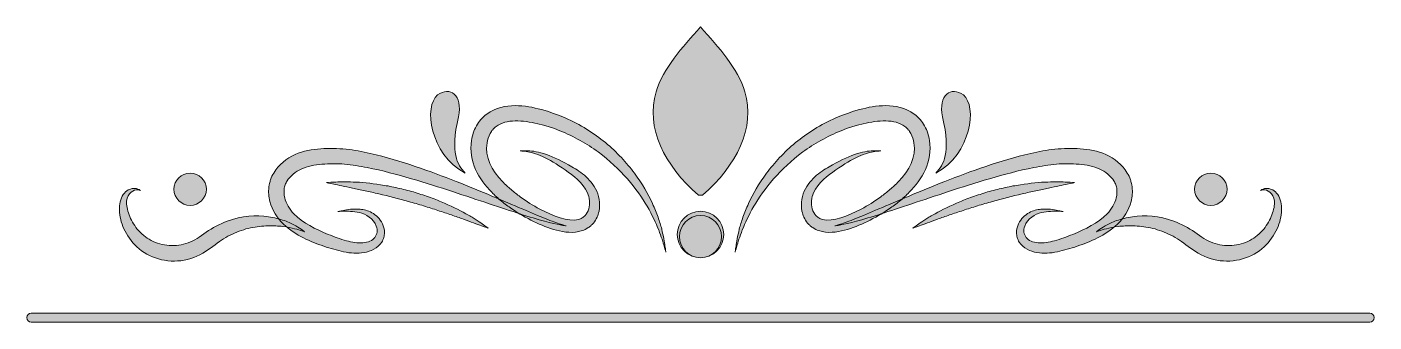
# Model space of a CAD drawing. Header units: inches. Extents: x 159 to 1797, y -842 to -483.
import ezdxf

# ---------------------------------------------------------------- set-up
doc = ezdxf.new("R2010")
doc.units = ezdxf.units.IN
doc.header["$MEASUREMENT"] = 0
doc.layers.add('Layer 1', color=7, linetype='Continuous')

# ---------------------------------------------------------------- blocks, each defined once
blk = doc.blocks.new('block 3')
at = {"layer": 'Layer 1', "true_color": 0x603916}
h = blk.add_hatch(color=39, dxfattribs=at)
h.dxf.hatch_style = 2
edge = h.paths.add_edge_path()
edge.add_spline(control_points=[(980.5, -687.4), (1021.9, -651.3), (1045.2, -605.3), (1032, -561.5), (1023.4, -533.3), (1000.5, -507.7), (978, -482.8), (955.5, -507.7), (932.6, -533.3), (924, -561.5), (910.8, -605.3), (934.1, -651.3), (975.5, -687.4), (975.5, -687.4), (980.5, -687.4), (980.5, -687.4)], knot_values=[0, 0, 0, 0, 1, 1, 1, 2, 2, 2, 3, 3, 3, 4, 4, 4, 5, 5, 5, 5], degree=3, periodic=1)
at = {"layer": 'Layer 1', "lineweight": 0}
blk.add_open_spline([(980.5, -687.4), (1021.9, -651.3), (1045.2, -605.3), (1032, -561.5), (1023.4, -533.3), (1000.5, -507.7), (978, -482.8), (955.5, -507.7), (932.6, -533.3), (924, -561.5), (910.8, -605.3), (934.1, -651.3), (975.5, -687.4), (975.5, -687.4), (980.5, -687.4), (980.5, -687.4)], degree=3, knots=[0, 0, 0, 0, 1, 1, 1, 2, 2, 2, 3, 3, 3, 4, 4, 4, 5, 5, 5, 5], dxfattribs=at)
blk = doc.blocks.new('block 4')
at = {"layer": 'Layer 1', "true_color": 0x603916}
h = blk.add_hatch(color=39, dxfattribs=at)
h.dxf.hatch_style = 2
edge = h.paths.add_edge_path()
edge.add_spline(control_points=[(949.8, -735.2), (949.8, -750.8), (962.4, -763.4), (978, -763.4), (993.6, -763.4), (1006.2, -750.8), (1006.2, -735.2), (1006.2, -719.6), (993.6, -707), (978, -707), (962.4, -707), (949.8, -719.6), (949.8, -735.2)], knot_values=[0, 0, 0, 0, 1, 1, 1, 2, 2, 2, 3, 3, 3, 4, 4, 4, 4], degree=3, periodic=1)
at = {"layer": 'Layer 1', "lineweight": 0}
blk.add_open_spline([(949.8, -735.2), (949.8, -750.8), (962.4, -763.4), (978, -763.4), (993.6, -763.4), (1006.2, -750.8), (1006.2, -735.2), (1006.2, -719.6), (993.6, -707), (978, -707), (962.4, -707), (949.8, -719.6), (949.8, -735.2)], degree=3, knots=[0, 0, 0, 0, 1, 1, 1, 2, 2, 2, 3, 3, 3, 4, 4, 4, 4], dxfattribs=at)
blk = doc.blocks.new('block 8')
at = {"layer": 'Layer 1', "true_color": 0x603916}
h = blk.add_hatch(color=39, dxfattribs=at)
h.dxf.hatch_style = 2
edge = h.paths.add_edge_path()
edge.add_spline(control_points=[(692, -660.5), (648.6, -637.4), (641.3, -578.8), (658.4, -565.5), (672.8, -554.4), (689.4, -565.4), (683.6, -591.9), (673.7, -637.7), (681.9, -649.4), (692, -660.5)], knot_values=[0, 0, 0, 0, 1, 1, 1, 2, 2, 2, 3, 3, 3, 3], degree=3, periodic=1)
at = {"layer": 'Layer 1', "lineweight": 0}
blk.add_open_spline([(692, -660.5), (648.6, -637.4), (641.3, -578.8), (658.4, -565.5), (672.8, -554.4), (689.4, -565.4), (683.6, -591.9), (673.7, -637.7), (681.9, -649.4), (692, -660.5)], degree=3, knots=[0, 0, 0, 0, 1, 1, 1, 2, 2, 2, 3, 3, 3, 3], dxfattribs=at)
blk = doc.blocks.new('block 7')
at = {"layer": 'Layer 1'}
blk.add_blockref('block 8', (0, 0), dxfattribs=at)
blk = doc.blocks.new('block 9')
at = {"layer": 'Layer 1', "true_color": 0x603916}
h = blk.add_hatch(color=39, dxfattribs=at)
h.dxf.hatch_style = 2
edge = h.paths.add_edge_path()
edge.add_spline(control_points=[(935.9, -756.5), (935.9, -756.5), (935.5, -754), (934.8, -749.2), (934.5, -746.8), (934.2, -743.8), (933.5, -740.4), (932.7, -736.9), (931.8, -733), (930.8, -728.5), (929.8, -724.1), (928, -719.4), (926.4, -714.1), (924.7, -708.8), (922.1, -703.5), (919.7, -697.5), (914.1, -686.1), (907.4, -673.1), (897.6, -660.6), (888.1, -648), (876.6, -635.1), (862.4, -623.5), (848.3, -612), (831.9, -601.3), (813.4, -593.4), (813.4, -593.4), (806.5, -590.4), (806.5, -590.4), (806.5, -590.4), (799.3, -587.9), (799.3, -587.9), (799.3, -587.9), (792, -585.3), (792, -585.3), (792, -585.3), (784.5, -583.3), (784.5, -583.3), (774.6, -580.5), (763.9, -578.4), (752.5, -578.5), (741.3, -578.6), (728.7, -580.9), (718.2, -588.7), (718.2, -588.7), (716.2, -590.2), (716.2, -590.2), (716.2, -590.2), (714.5, -591.8), (714.5, -591.8), (713.6, -592.5), (712.3, -593.9), (711.1, -595.2), (708.8, -597.9), (707.1, -600.4), (705.5, -603.2), (702.4, -608.8), (700.5, -614.8), (699.5, -620.9), (697.6, -632.9), (699.7, -645.7), (704.6, -656.3), (709.4, -667), (716.4, -676.1), (724.1, -683.8), (727.9, -687.7), (731.8, -691.2), (736, -694.7), (737.9, -696.2), (740, -697.8), (742.1, -699.4), (744.3, -701), (746.4, -702.5), (748.5, -704), (757.1, -709.9), (766, -715), (775.1, -719.3), (784.3, -723.7), (793.1, -727.4), (802.9, -730), (812.6, -732.5), (823.3, -734.1), (834.1, -730.5), (836.7, -729.7), (839.3, -728.3), (841.6, -726.8), (842.8, -725.9), (843.8, -725.3), (845.1, -724.1), (845.8, -723.4), (846.6, -722.7), (847.7, -721.3), (851.6, -716.8), (853.6, -711.9), (854.6, -706.9), (856.5, -697), (854.5, -687.5), (850.4, -679.6), (846.3, -672), (840.4, -666), (834.6, -661.4), (828.8, -656.9), (822.8, -653.4), (817.3, -650.3), (806.2, -644.1), (796, -639.5), (787.2, -636.8), (778.4, -634), (771.2, -633.4), (766.3, -633.3), (761.4, -633.3), (758.9, -633.6), (758.9, -633.6), (758.9, -633.6), (761.5, -633.6), (766.2, -634.3), (771, -635), (777.8, -636.8), (785.9, -640.4), (794, -644), (803.2, -649.6), (813.4, -656.6), (823.4, -663.5), (834.9, -672.1), (840.5, -684.5), (843.1, -690.4), (843.9, -697.7), (842.1, -704), (841.3, -707.1), (839.6, -710.2), (837.8, -712.1), (837.5, -712.4), (836.7, -713.1), (835.8, -713.8), (835.6, -714.1), (834.6, -714.6), (834.1, -715), (832.7, -715.8), (831.3, -716.5), (829.7, -716.8), (816.7, -720.4), (798.8, -712.3), (782.6, -704.2), (774.4, -700), (766.5, -695), (758.9, -689.4), (757, -688), (755.1, -686.5), (753.2, -685.1), (751.4, -683.7), (749.6, -682.2), (747.7, -680.5), (744.1, -677.5), (740.6, -674.2), (737.4, -670.9), (724.3, -657.6), (715.5, -640.6), (718.4, -623.8), (719.1, -619.8), (720.3, -615.9), (722.2, -612.4), (723.1, -610.8), (724.2, -609), (725.3, -607.8), (725.8, -607.2), (726.2, -606.7), (727.3, -605.7), (727.3, -605.7), (728, -605), (728, -605), (728, -605), (728.3, -604.7), (728.3, -604.7), (728.3, -604.7), (728.5, -604.5), (728.5, -604.5), (728.6, -604.4), (728, -605), (728.3, -604.7), (728.3, -604.7), (729.5, -603.8), (729.5, -603.8), (735.4, -599.2), (743.9, -597.2), (752.7, -597), (761.7, -596.9), (770.9, -598.3), (780.2, -600.7), (780.2, -600.7), (787.1, -602.2), (787.1, -602.2), (787.1, -602.2), (793.8, -604.3), (793.8, -604.3), (793.8, -604.3), (800.5, -606.4), (800.5, -606.4), (800.5, -606.4), (806.9, -609), (806.9, -609), (824.1, -615.9), (839.8, -624.7), (853.6, -634.8), (867.4, -644.9), (879.1, -656.3), (889.1, -667.5), (899.2, -678.8), (906.7, -690.4), (913.2, -700.9), (919.2, -711.6), (923.9, -721.4), (927.2, -729.7), (928.7, -733.9), (930.1, -737.6), (931.3, -740.9), (932.4, -744.2), (933.1, -747.1), (933.8, -749.4), (935.2, -754), (935.9, -756.5), (935.9, -756.5)], knot_values=[0, 0, 0, 0, 1, 1, 1, 2, 2, 2, 3, 3, 3, 4, 4, 4, 5, 5, 5, 6, 6, 6, 7, 7, 7, 8, 8, 8, 9, 9, 9, 10, 10, 10, 11, 11, 11, 12, 12, 12, 13, 13, 13, 14, 14, 14, 15, 15, 15, 16, 16, 16, 17, 17, 17, 18, 18, 18, 19, 19, 19, 20, 20, 20, 21, 21, 21, 22, 22, 22, 23, 23, 23, 24, 24, 24, 25, 25, 25, 26, 26, 26, 27, 27, 27, 28, 28, 28, 29, 29, 29, 30, 30, 30, 31, 31, 31, 32, 32, 32, 33, 33, 33, 34, 34, 34, 35, 35, 35, 36, 36, 36, 37, 37, 37, 38, 38, 38, 39, 39, 39, 40, 40, 40, 41, 41, 41, 42, 42, 42, 43, 43, 43, 44, 44, 44, 45, 45, 45, 46, 46, 46, 47, 47, 47, 48, 48, 48, 49, 49, 49, 50, 50, 50, 51, 51, 51, 52, 52, 52, 53, 53, 53, 54, 54, 54, 55, 55, 55, 56, 56, 56, 57, 57, 57, 58, 58, 58, 59, 59, 59, 60, 60, 60, 61, 61, 61, 62, 62, 62, 63, 63, 63, 64, 64, 64, 65, 65, 65, 66, 66, 66, 67, 67, 67, 68, 68, 68, 69, 69, 69, 70, 70, 70, 71, 71, 71, 72, 72, 72, 73, 73, 73, 73], degree=3, periodic=1)
at = {"layer": 'Layer 1', "lineweight": 0}
blk.add_open_spline([(935.9, -756.5), (935.9, -756.5), (935.5, -754), (934.8, -749.2), (934.5, -746.8), (934.2, -743.8), (933.5, -740.4), (932.7, -736.9), (931.8, -733), (930.8, -728.5), (929.8, -724.1), (928, -719.4), (926.4, -714.1), (924.7, -708.8), (922.1, -703.5), (919.7, -697.5), (914.1, -686.1), (907.4, -673.1), (897.6, -660.6), (888.1, -648), (876.6, -635.1), (862.4, -623.5), (848.3, -612), (831.9, -601.3), (813.4, -593.4), (813.4, -593.4), (806.5, -590.4), (806.5, -590.4), (806.5, -590.4), (799.3, -587.9), (799.3, -587.9), (799.3, -587.9), (792, -585.3), (792, -585.3), (792, -585.3), (784.5, -583.3), (784.5, -583.3), (774.6, -580.5), (763.9, -578.4), (752.5, -578.5), (741.3, -578.6), (728.7, -580.9), (718.2, -588.7), (718.2, -588.7), (716.2, -590.2), (716.2, -590.2), (716.2, -590.2), (714.5, -591.8), (714.5, -591.8), (713.6, -592.5), (712.3, -593.9), (711.1, -595.2), (708.8, -597.9), (707.1, -600.4), (705.5, -603.2), (702.4, -608.8), (700.5, -614.8), (699.5, -620.9), (697.6, -632.9), (699.7, -645.7), (704.6, -656.3), (709.4, -667), (716.4, -676.1), (724.1, -683.8), (727.9, -687.7), (731.8, -691.2), (736, -694.7), (737.9, -696.2), (740, -697.8), (742.1, -699.4), (744.3, -701), (746.4, -702.5), (748.5, -704), (757.1, -709.9), (766, -715), (775.1, -719.3), (784.3, -723.7), (793.1, -727.4), (802.9, -730), (812.6, -732.5), (823.3, -734.1), (834.1, -730.5), (836.7, -729.7), (839.3, -728.3), (841.6, -726.8), (842.8, -725.9), (843.8, -725.3), (845.1, -724.1), (845.8, -723.4), (846.6, -722.7), (847.7, -721.3), (851.6, -716.8), (853.6, -711.9), (854.6, -706.9), (856.5, -697), (854.5, -687.5), (850.4, -679.6), (846.3, -672), (840.4, -666), (834.6, -661.4), (828.8, -656.9), (822.8, -653.4), (817.3, -650.3), (806.2, -644.1), (796, -639.5), (787.2, -636.8), (778.4, -634), (771.2, -633.4), (766.3, -633.3), (761.4, -633.3), (758.9, -633.6), (758.9, -633.6), (758.9, -633.6), (761.5, -633.6), (766.2, -634.3), (771, -635), (777.8, -636.8), (785.9, -640.4), (794, -644), (803.2, -649.6), (813.4, -656.6), (823.4, -663.5), (834.9, -672.1), (840.5, -684.5), (843.1, -690.4), (843.9, -697.7), (842.1, -704), (841.3, -707.1), (839.6, -710.2), (837.8, -712.1), (837.5, -712.4), (836.7, -713.1), (835.8, -713.8), (835.6, -714.1), (834.6, -714.6), (834.1, -715), (832.7, -715.8), (831.3, -716.5), (829.7, -716.8), (816.7, -720.4), (798.8, -712.3), (782.6, -704.2), (774.4, -700), (766.5, -695), (758.9, -689.4), (757, -688), (755.1, -686.5), (753.2, -685.1), (751.4, -683.7), (749.6, -682.2), (747.7, -680.5), (744.1, -677.5), (740.6, -674.2), (737.4, -670.9), (724.3, -657.6), (715.5, -640.6), (718.4, -623.8), (719.1, -619.8), (720.3, -615.9), (722.2, -612.4), (723.1, -610.8), (724.2, -609), (725.3, -607.8), (725.8, -607.2), (726.2, -606.7), (727.3, -605.7), (727.3, -605.7), (728, -605), (728, -605), (728, -605), (728.3, -604.7), (728.3, -604.7), (728.3, -604.7), (728.5, -604.5), (728.5, -604.5), (728.6, -604.4), (728, -605), (728.3, -604.7), (728.3, -604.7), (729.5, -603.8), (729.5, -603.8), (735.4, -599.2), (743.9, -597.2), (752.7, -597), (761.7, -596.9), (770.9, -598.3), (780.2, -600.7), (780.2, -600.7), (787.1, -602.2), (787.1, -602.2), (787.1, -602.2), (793.8, -604.3), (793.8, -604.3), (793.8, -604.3), (800.5, -606.4), (800.5, -606.4), (800.5, -606.4), (806.9, -609), (806.9, -609), (824.1, -615.9), (839.8, -624.7), (853.6, -634.8), (867.4, -644.9), (879.1, -656.3), (889.1, -667.5), (899.2, -678.8), (906.7, -690.4), (913.2, -700.9), (919.2, -711.6), (923.9, -721.4), (927.2, -729.7), (928.7, -733.9), (930.1, -737.6), (931.3, -740.9), (932.4, -744.2), (933.1, -747.1), (933.8, -749.4), (935.2, -754), (935.9, -756.5), (935.9, -756.5)], degree=3, knots=[0, 0, 0, 0, 1, 1, 1, 2, 2, 2, 3, 3, 3, 4, 4, 4, 5, 5, 5, 6, 6, 6, 7, 7, 7, 8, 8, 8, 9, 9, 9, 10, 10, 10, 11, 11, 11, 12, 12, 12, 13, 13, 13, 14, 14, 14, 15, 15, 15, 16, 16, 16, 17, 17, 17, 18, 18, 18, 19, 19, 19, 20, 20, 20, 21, 21, 21, 22, 22, 22, 23, 23, 23, 24, 24, 24, 25, 25, 25, 26, 26, 26, 27, 27, 27, 28, 28, 28, 29, 29, 29, 30, 30, 30, 31, 31, 31, 32, 32, 32, 33, 33, 33, 34, 34, 34, 35, 35, 35, 36, 36, 36, 37, 37, 37, 38, 38, 38, 39, 39, 39, 40, 40, 40, 41, 41, 41, 42, 42, 42, 43, 43, 43, 44, 44, 44, 45, 45, 45, 46, 46, 46, 47, 47, 47, 48, 48, 48, 49, 49, 49, 50, 50, 50, 51, 51, 51, 52, 52, 52, 53, 53, 53, 54, 54, 54, 55, 55, 55, 56, 56, 56, 57, 57, 57, 58, 58, 58, 59, 59, 59, 60, 60, 60, 61, 61, 61, 62, 62, 62, 63, 63, 63, 64, 64, 64, 65, 65, 65, 66, 66, 66, 67, 67, 67, 68, 68, 68, 69, 69, 69, 70, 70, 70, 71, 71, 71, 72, 72, 72, 73, 73, 73, 73], dxfattribs=at)
blk = doc.blocks.new('block 10')
at = {"layer": 'Layer 1', "true_color": 0x603916}
h = blk.add_hatch(color=39, dxfattribs=at)
h.dxf.hatch_style = 2
edge = h.paths.add_edge_path()
edge.add_spline(control_points=[(814.5, -724.6), (814.5, -724.6), (813.9, -724.4), (812.8, -724.1), (811.6, -723.8), (809.9, -723.4), (807.8, -722.6), (803.4, -721.3), (797.2, -718.9), (789.3, -715.8), (773.5, -709.5), (751.3, -699.8), (724.4, -688.4), (697.5, -677.2), (666, -664.1), (631.2, -652.3), (613.8, -646.3), (595.5, -640.9), (576.4, -636.5), (566.9, -634.4), (557.1, -632.4), (547, -631.4), (541.9, -630.9), (536.8, -630.6), (531.5, -630.5), (526.6, -630.5), (521.4, -630.6), (516.3, -631), (506.1, -631.7), (495, -633.5), (485, -637.9), (474.3, -642.7), (465.3, -650.1), (459, -660.4), (457.5, -663), (456.2, -665.7), (455.2, -668.6), (454.8, -670.1), (454.3, -671.4), (454, -673.1), (454, -673.1), (453.6, -674.9), (453.6, -674.9), (453.6, -674.9), (453.2, -677.4), (453.2, -677.4), (452.5, -683.6), (453, -689.4), (454.4, -694.9), (457.2, -705.9), (463.5, -715.4), (470.9, -722.6), (478.4, -729.8), (486.9, -735), (495.1, -739.2), (503.4, -743.4), (511.6, -746.6), (519.8, -749.4), (528, -752.2), (536, -754.4), (544.1, -756.2), (552.5, -758), (560.9, -758.4), (569, -757.1), (577, -755.7), (585.7, -752), (590.4, -744.5), (591.5, -742.7), (592.4, -740.7), (592.9, -738.8), (593.3, -737.3), (593.3, -737.1), (593.5, -736.1), (593.7, -735), (593.8, -733.8), (593.8, -732.8), (593.8, -728.8), (592.8, -725.2), (591.2, -722.1), (588.1, -715.8), (583.4, -711.5), (578.5, -708.7), (573.5, -705.9), (568.5, -705), (564, -704.5), (555.1, -703.7), (548.5, -705), (543.9, -705.8), (539.5, -706.6), (537.1, -707.1), (537.1, -707.1), (537.1, -707.1), (539.5, -707), (544.1, -706.9), (548.6, -706.9), (555.4, -706.8), (563.3, -708.6), (571, -710.2), (580.4, -715.6), (583.8, -725.2), (585.5, -729.9), (585, -734.9), (582, -738.8), (579.2, -742.6), (573.8, -744.7), (567.5, -745.2), (561.2, -745.7), (554.2, -744.7), (547.4, -742.8), (540.2, -740.7), (532.6, -738.1), (525.2, -735), (510.5, -728.6), (494.4, -721.5), (483.5, -710.1), (478.1, -704.4), (474.2, -697.7), (472.4, -690.4), (471.6, -686.9), (471.3, -683.1), (471.8, -679.9), (471.8, -679.9), (471.9, -678.9), (471.9, -678.9), (471.9, -678.9), (472.3, -677.2), (472.3, -677.2), (472.4, -676.6), (472.8, -675.6), (473, -674.8), (473.6, -673.2), (474.4, -671.6), (475.3, -670.1), (478.9, -664), (485.7, -658.7), (492.5, -655.6), (500.2, -652), (508.6, -650.5), (517.7, -649.7), (522.3, -649.3), (526.8, -649.2), (531.7, -649.1), (536.1, -649.1), (540.6, -649.3), (545.2, -649.7), (554.4, -650.6), (563.6, -652), (572.8, -653.8), (591.1, -657.4), (609.1, -662.3), (626.4, -667.4), (643.8, -672.4), (660.5, -677.7), (676.3, -683), (692.1, -688.2), (707.1, -693.2), (720.9, -697.8), (748.6, -707), (771.8, -714.5), (788.2, -719), (804.7, -723.6), (814.5, -724.6), (814.5, -724.6)], knot_values=[0, 0, 0, 0, 1, 1, 1, 2, 2, 2, 3, 3, 3, 4, 4, 4, 5, 5, 5, 6, 6, 6, 7, 7, 7, 8, 8, 8, 9, 9, 9, 10, 10, 10, 11, 11, 11, 12, 12, 12, 13, 13, 13, 14, 14, 14, 15, 15, 15, 16, 16, 16, 17, 17, 17, 18, 18, 18, 19, 19, 19, 20, 20, 20, 21, 21, 21, 22, 22, 22, 23, 23, 23, 24, 24, 24, 25, 25, 25, 26, 26, 26, 27, 27, 27, 28, 28, 28, 29, 29, 29, 30, 30, 30, 31, 31, 31, 32, 32, 32, 33, 33, 33, 34, 34, 34, 35, 35, 35, 36, 36, 36, 37, 37, 37, 38, 38, 38, 39, 39, 39, 40, 40, 40, 41, 41, 41, 42, 42, 42, 43, 43, 43, 44, 44, 44, 45, 45, 45, 46, 46, 46, 47, 47, 47, 48, 48, 48, 49, 49, 49, 50, 50, 50, 51, 51, 51, 52, 52, 52, 53, 53, 53, 54, 54, 54, 54], degree=3, periodic=1)
at = {"layer": 'Layer 1', "lineweight": 0}
blk.add_open_spline([(814.5, -724.6), (814.5, -724.6), (813.9, -724.4), (812.8, -724.1), (811.6, -723.8), (809.9, -723.4), (807.8, -722.6), (803.4, -721.3), (797.2, -718.9), (789.3, -715.8), (773.5, -709.5), (751.3, -699.8), (724.4, -688.4), (697.5, -677.2), (666, -664.1), (631.2, -652.3), (613.8, -646.3), (595.5, -640.9), (576.4, -636.5), (566.9, -634.4), (557.1, -632.4), (547, -631.4), (541.9, -630.9), (536.8, -630.6), (531.5, -630.5), (526.6, -630.5), (521.4, -630.6), (516.3, -631), (506.1, -631.7), (495, -633.5), (485, -637.9), (474.3, -642.7), (465.3, -650.1), (459, -660.4), (457.5, -663), (456.2, -665.7), (455.2, -668.6), (454.8, -670.1), (454.3, -671.4), (454, -673.1), (454, -673.1), (453.6, -674.9), (453.6, -674.9), (453.6, -674.9), (453.2, -677.4), (453.2, -677.4), (452.5, -683.6), (453, -689.4), (454.4, -694.9), (457.2, -705.9), (463.5, -715.4), (470.9, -722.6), (478.4, -729.8), (486.9, -735), (495.1, -739.2), (503.4, -743.4), (511.6, -746.6), (519.8, -749.4), (528, -752.2), (536, -754.4), (544.1, -756.2), (552.5, -758), (560.9, -758.4), (569, -757.1), (577, -755.7), (585.7, -752), (590.4, -744.5), (591.5, -742.7), (592.4, -740.7), (592.9, -738.8), (593.3, -737.3), (593.3, -737.1), (593.5, -736.1), (593.7, -735), (593.8, -733.8), (593.8, -732.8), (593.8, -728.8), (592.8, -725.2), (591.2, -722.1), (588.1, -715.8), (583.4, -711.5), (578.5, -708.7), (573.5, -705.9), (568.5, -705), (564, -704.5), (555.1, -703.7), (548.5, -705), (543.9, -705.8), (539.5, -706.6), (537.1, -707.1), (537.1, -707.1), (537.1, -707.1), (539.5, -707), (544.1, -706.9), (548.6, -706.9), (555.4, -706.8), (563.3, -708.6), (571, -710.2), (580.4, -715.6), (583.8, -725.2), (585.5, -729.9), (585, -734.9), (582, -738.8), (579.2, -742.6), (573.8, -744.7), (567.5, -745.2), (561.2, -745.7), (554.2, -744.7), (547.4, -742.8), (540.2, -740.7), (532.6, -738.1), (525.2, -735), (510.5, -728.6), (494.4, -721.5), (483.5, -710.1), (478.1, -704.4), (474.2, -697.7), (472.4, -690.4), (471.6, -686.9), (471.3, -683.1), (471.8, -679.9), (471.8, -679.9), (471.9, -678.9), (471.9, -678.9), (471.9, -678.9), (472.3, -677.2), (472.3, -677.2), (472.4, -676.6), (472.8, -675.6), (473, -674.8), (473.6, -673.2), (474.4, -671.6), (475.3, -670.1), (478.9, -664), (485.7, -658.7), (492.5, -655.6), (500.2, -652), (508.6, -650.5), (517.7, -649.7), (522.3, -649.3), (526.8, -649.2), (531.7, -649.1), (536.1, -649.1), (540.6, -649.3), (545.2, -649.7), (554.4, -650.6), (563.6, -652), (572.8, -653.8), (591.1, -657.4), (609.1, -662.3), (626.4, -667.4), (643.8, -672.4), (660.5, -677.7), (676.3, -683), (692.1, -688.2), (707.1, -693.2), (720.9, -697.8), (748.6, -707), (771.8, -714.5), (788.2, -719), (804.7, -723.6), (814.5, -724.6), (814.5, -724.6)], degree=3, knots=[0, 0, 0, 0, 1, 1, 1, 2, 2, 2, 3, 3, 3, 4, 4, 4, 5, 5, 5, 6, 6, 6, 7, 7, 7, 8, 8, 8, 9, 9, 9, 10, 10, 10, 11, 11, 11, 12, 12, 12, 13, 13, 13, 14, 14, 14, 15, 15, 15, 16, 16, 16, 17, 17, 17, 18, 18, 18, 19, 19, 19, 20, 20, 20, 21, 21, 21, 22, 22, 22, 23, 23, 23, 24, 24, 24, 25, 25, 25, 26, 26, 26, 27, 27, 27, 28, 28, 28, 29, 29, 29, 30, 30, 30, 31, 31, 31, 32, 32, 32, 33, 33, 33, 34, 34, 34, 35, 35, 35, 36, 36, 36, 37, 37, 37, 38, 38, 38, 39, 39, 39, 40, 40, 40, 41, 41, 41, 42, 42, 42, 43, 43, 43, 44, 44, 44, 45, 45, 45, 46, 46, 46, 47, 47, 47, 48, 48, 48, 49, 49, 49, 50, 50, 50, 51, 51, 51, 52, 52, 52, 53, 53, 53, 54, 54, 54, 54], dxfattribs=at)
blk = doc.blocks.new('block 11')
at = {"layer": 'Layer 1', "true_color": 0x603916}
h = blk.add_hatch(color=39, dxfattribs=at)
h.dxf.hatch_style = 2
edge = h.paths.add_edge_path()
edge.add_spline(control_points=[(720, -727.6), (720, -727.6), (717.4, -725.6), (712.7, -722.3), (710.4, -720.7), (707.6, -718.7), (704.2, -716.7), (700.8, -714.5), (697, -712.2), (692.7, -709.9), (684.2, -705), (673.9, -700.1), (662.7, -695.3), (657, -693.1), (651.2, -690.6), (645, -688.6), (639, -686.5), (632.7, -684.7), (626.5, -682.7), (620.2, -681.1), (613.8, -679.5), (607.6, -678.1), (601.3, -676.6), (595, -675.7), (589, -674.6), (577, -672.8), (565.6, -671.6), (555.8, -671.4), (551, -671.1), (546.5, -671.1), (542.5, -671.1), (538.6, -671.1), (535.1, -671.3), (532.3, -671.5), (526.6, -671.8), (523.3, -672.1), (523.3, -672.1), (523.3, -672.1), (526.5, -672.9), (532.1, -674), (537.6, -675.1), (545.5, -676.7), (554.9, -678.7), (559.6, -679.7), (564.7, -680.8), (570.1, -681.9), (575.5, -683), (581, -684.5), (586.9, -685.7), (598.5, -688.6), (610.8, -691.5), (623, -695.1), (629.1, -696.8), (635.3, -698.4), (641.2, -700.4), (647.2, -702.3), (653.1, -704.1), (658.7, -705.9), (664.4, -707.8), (669.9, -709.6), (675.1, -711.4), (680.2, -713.2), (685.1, -714.9), (689.7, -716.5), (698.7, -719.9), (706.3, -722.6), (711.6, -724.5), (716.9, -726.5), (720, -727.6), (720, -727.6)], knot_values=[0, 0, 0, 0, 1, 1, 1, 2, 2, 2, 3, 3, 3, 4, 4, 4, 5, 5, 5, 6, 6, 6, 7, 7, 7, 8, 8, 8, 9, 9, 9, 10, 10, 10, 11, 11, 11, 12, 12, 12, 13, 13, 13, 14, 14, 14, 15, 15, 15, 16, 16, 16, 17, 17, 17, 18, 18, 18, 19, 19, 19, 20, 20, 20, 21, 21, 21, 22, 22, 22, 23, 23, 23, 23], degree=3, periodic=1)
at = {"layer": 'Layer 1', "lineweight": 0}
blk.add_open_spline([(720, -727.6), (720, -727.6), (717.4, -725.6), (712.7, -722.3), (710.4, -720.7), (707.6, -718.7), (704.2, -716.7), (700.8, -714.5), (697, -712.2), (692.7, -709.9), (684.2, -705), (673.9, -700.1), (662.7, -695.3), (657, -693.1), (651.2, -690.6), (645, -688.6), (639, -686.5), (632.7, -684.7), (626.5, -682.7), (620.2, -681.1), (613.8, -679.5), (607.6, -678.1), (601.3, -676.6), (595, -675.7), (589, -674.6), (577, -672.8), (565.6, -671.6), (555.8, -671.4), (551, -671.1), (546.5, -671.1), (542.5, -671.1), (538.6, -671.1), (535.1, -671.3), (532.3, -671.5), (526.6, -671.8), (523.3, -672.1), (523.3, -672.1), (523.3, -672.1), (526.5, -672.9), (532.1, -674), (537.6, -675.1), (545.5, -676.7), (554.9, -678.7), (559.6, -679.7), (564.7, -680.8), (570.1, -681.9), (575.5, -683), (581, -684.5), (586.9, -685.7), (598.5, -688.6), (610.8, -691.5), (623, -695.1), (629.1, -696.8), (635.3, -698.4), (641.2, -700.4), (647.2, -702.3), (653.1, -704.1), (658.7, -705.9), (664.4, -707.8), (669.9, -709.6), (675.1, -711.4), (680.2, -713.2), (685.1, -714.9), (689.7, -716.5), (698.7, -719.9), (706.3, -722.6), (711.6, -724.5), (716.9, -726.5), (720, -727.6), (720, -727.6)], degree=3, knots=[0, 0, 0, 0, 1, 1, 1, 2, 2, 2, 3, 3, 3, 4, 4, 4, 5, 5, 5, 6, 6, 6, 7, 7, 7, 8, 8, 8, 9, 9, 9, 10, 10, 10, 11, 11, 11, 12, 12, 12, 13, 13, 13, 14, 14, 14, 15, 15, 15, 16, 16, 16, 17, 17, 17, 18, 18, 18, 19, 19, 19, 20, 20, 20, 21, 21, 21, 22, 22, 22, 23, 23, 23, 23], dxfattribs=at)
blk = doc.blocks.new('block 12')
at = {"layer": 'Layer 1', "true_color": 0x603916}
h = blk.add_hatch(color=39, dxfattribs=at)
h.dxf.hatch_style = 2
edge = h.paths.add_edge_path()
edge.add_spline(control_points=[(496.6, -731.9), (496.6, -731.9), (495.7, -731.2), (493.9, -729.9), (492.1, -728.5), (489.5, -726.7), (485.8, -724.6), (482.1, -722.6), (477.5, -720.3), (472, -718.3), (466.4, -716.5), (459.9, -714.4), (452.6, -713.6), (438.1, -711.5), (420.2, -712.3), (402.4, -719), (393.6, -722.3), (384.5, -727), (376.9, -732.5), (369.3, -737.9), (362.5, -742.7), (355, -745.3), (348, -748), (339.8, -749.1), (332, -748.5), (324.2, -747.9), (316.8, -746.1), (309.9, -742.3), (303.8, -738.9), (297.7, -734), (293.2, -728.6), (288.8, -723), (285.3, -717.1), (283.1, -711.1), (281, -705.1), (279.7, -699.3), (280.2, -694.5), (280.6, -689.6), (282.6, -685.8), (285.6, -683.7), (288.5, -681.5), (291.6, -680.8), (293.7, -681), (295.8, -681.1), (296.9, -681.7), (296.9, -681.7), (296.9, -681.7), (296.1, -680.8), (293.9, -679.9), (291.8, -679.1), (288, -678.5), (283.8, -680.3), (279.5, -681.9), (274.8, -686.5), (273, -692.9), (270.9, -699.2), (271, -706.5), (272.4, -713.9), (273.8, -721.5), (276.7, -729.5), (281.6, -737), (286.5, -744.5), (292.8, -751.5), (301.6, -757.1), (309.7, -762.2), (320, -766.1), (330.3, -767.1), (340.8, -768.3), (351.6, -767), (362, -763.2), (372.1, -759.4), (380.5, -752.9), (387.7, -747.6), (394.9, -742.3), (401.4, -737.9), (408.8, -734.6), (416.1, -731.3), (423.5, -728.7), (430.9, -727.1), (438.2, -725.6), (445.3, -724.8), (452, -724.6), (458.6, -724.3), (464.8, -724.9), (470.2, -725.4), (475.7, -726.2), (480.5, -727.1), (484.4, -728.1), (488.2, -729.2), (491.3, -730), (493.4, -730.8), (495.5, -731.5), (496.6, -731.9), (496.6, -731.9)], knot_values=[0, 0, 0, 0, 1, 1, 1, 2, 2, 2, 3, 3, 3, 4, 4, 4, 5, 5, 5, 6, 6, 6, 7, 7, 7, 8, 8, 8, 9, 9, 9, 10, 10, 10, 11, 11, 11, 12, 12, 12, 13, 13, 13, 14, 14, 14, 15, 15, 15, 16, 16, 16, 17, 17, 17, 18, 18, 18, 19, 19, 19, 20, 20, 20, 21, 21, 21, 22, 22, 22, 23, 23, 23, 24, 24, 24, 25, 25, 25, 26, 26, 26, 27, 27, 27, 28, 28, 28, 29, 29, 29, 30, 30, 30, 31, 31, 31, 31], degree=3, periodic=1)
at = {"layer": 'Layer 1', "lineweight": 0}
blk.add_open_spline([(496.6, -731.9), (496.6, -731.9), (495.7, -731.2), (493.9, -729.9), (492.1, -728.5), (489.5, -726.7), (485.8, -724.6), (482.1, -722.6), (477.5, -720.3), (472, -718.3), (466.4, -716.5), (459.9, -714.4), (452.6, -713.6), (438.1, -711.5), (420.2, -712.3), (402.4, -719), (393.6, -722.3), (384.5, -727), (376.9, -732.5), (369.3, -737.9), (362.5, -742.7), (355, -745.3), (348, -748), (339.8, -749.1), (332, -748.5), (324.2, -747.9), (316.8, -746.1), (309.9, -742.3), (303.8, -738.9), (297.7, -734), (293.2, -728.6), (288.8, -723), (285.3, -717.1), (283.1, -711.1), (281, -705.1), (279.7, -699.3), (280.2, -694.5), (280.6, -689.6), (282.6, -685.8), (285.6, -683.7), (288.5, -681.5), (291.6, -680.8), (293.7, -681), (295.8, -681.1), (296.9, -681.7), (296.9, -681.7), (296.9, -681.7), (296.1, -680.8), (293.9, -679.9), (291.8, -679.1), (288, -678.5), (283.8, -680.3), (279.5, -681.9), (274.8, -686.5), (273, -692.9), (270.9, -699.2), (271, -706.5), (272.4, -713.9), (273.8, -721.5), (276.7, -729.5), (281.6, -737), (286.5, -744.5), (292.8, -751.5), (301.6, -757.1), (309.7, -762.2), (320, -766.1), (330.3, -767.1), (340.8, -768.3), (351.6, -767), (362, -763.2), (372.1, -759.4), (380.5, -752.9), (387.7, -747.6), (394.9, -742.3), (401.4, -737.9), (408.8, -734.6), (416.1, -731.3), (423.5, -728.7), (430.9, -727.1), (438.2, -725.6), (445.3, -724.8), (452, -724.6), (458.6, -724.3), (464.8, -724.9), (470.2, -725.4), (475.7, -726.2), (480.5, -727.1), (484.4, -728.1), (488.2, -729.2), (491.3, -730), (493.4, -730.8), (495.5, -731.5), (496.6, -731.9), (496.6, -731.9)], degree=3, knots=[0, 0, 0, 0, 1, 1, 1, 2, 2, 2, 3, 3, 3, 4, 4, 4, 5, 5, 5, 6, 6, 6, 7, 7, 7, 8, 8, 8, 9, 9, 9, 10, 10, 10, 11, 11, 11, 12, 12, 12, 13, 13, 13, 14, 14, 14, 15, 15, 15, 16, 16, 16, 17, 17, 17, 18, 18, 18, 19, 19, 19, 20, 20, 20, 21, 21, 21, 22, 22, 22, 23, 23, 23, 24, 24, 24, 25, 25, 25, 26, 26, 26, 27, 27, 27, 28, 28, 28, 29, 29, 29, 30, 30, 30, 31, 31, 31, 31], dxfattribs=at)
blk = doc.blocks.new('block 13')
at = {"layer": 'Layer 1', "true_color": 0x603916}
h = blk.add_hatch(color=39, dxfattribs=at)
h.dxf.hatch_style = 2
edge = h.paths.add_edge_path()
edge.add_spline(control_points=[(337.8, -680.2), (337.8, -691), (346.6, -699.8), (357.5, -699.8), (368.3, -699.8), (377.2, -691), (377.2, -680.2), (377.2, -669.3), (368.3, -660.5), (357.5, -660.5), (346.6, -660.5), (337.8, -669.3), (337.8, -680.2)], knot_values=[0, 0, 0, 0, 1, 1, 1, 2, 2, 2, 3, 3, 3, 4, 4, 4, 4], degree=3, periodic=1)
at = {"layer": 'Layer 1', "lineweight": 0}
blk.add_open_spline([(337.8, -680.2), (337.8, -691), (346.6, -699.8), (357.5, -699.8), (368.3, -699.8), (377.2, -691), (377.2, -680.2), (377.2, -669.3), (368.3, -660.5), (357.5, -660.5), (346.6, -660.5), (337.8, -669.3), (337.8, -680.2)], degree=3, knots=[0, 0, 0, 0, 1, 1, 1, 2, 2, 2, 3, 3, 3, 4, 4, 4, 4], dxfattribs=at)
blk = doc.blocks.new('block 6')
at = {"layer": 'Layer 1'}
for name in ['block 7', 'block 9', 'block 10', 'block 13', 'block 11', 'block 12']:
    blk.add_blockref(name, (0, 0), dxfattribs=at)
blk = doc.blocks.new('block 15')
at = {"layer": 'Layer 1', "true_color": 0x603916}
h = blk.add_hatch(color=39, dxfattribs=at)
h.dxf.hatch_style = 2
edge = h.paths.add_edge_path()
edge.add_spline(control_points=[(1003.6, -737.8), (1003.6, -751.9), (992.2, -763.4), (978, -763.4), (963.8, -763.4), (952.4, -751.9), (952.4, -737.8), (952.4, -723.6), (963.8, -712.1), (978, -712.1), (992.2, -712.1), (1003.6, -723.6), (1003.6, -737.8)], knot_values=[0, 0, 0, 0, 1, 1, 1, 2, 2, 2, 3, 3, 3, 4, 4, 4, 4], degree=3, periodic=1)
at = {"layer": 'Layer 1', "lineweight": 0}
blk.add_open_spline([(1003.6, -737.8), (1003.6, -751.9), (992.2, -763.4), (978, -763.4), (963.8, -763.4), (952.4, -751.9), (952.4, -737.8), (952.4, -723.6), (963.8, -712.1), (978, -712.1), (992.2, -712.1), (1003.6, -723.6), (1003.6, -737.8)], degree=3, knots=[0, 0, 0, 0, 1, 1, 1, 2, 2, 2, 3, 3, 3, 4, 4, 4, 4], dxfattribs=at)
blk = doc.blocks.new('block 17')
at = {"layer": 'Layer 1', "true_color": 0x603916}
h = blk.add_hatch(color=39, dxfattribs=at)
h.dxf.hatch_style = 2
edge = h.paths.add_edge_path()
edge.add_spline(control_points=[(1264, -660.5), (1307.4, -637.4), (1314.7, -578.8), (1297.6, -565.5), (1283.2, -554.4), (1266.6, -565.4), (1272.4, -591.9), (1282.3, -637.7), (1274.1, -649.4), (1264, -660.5)], knot_values=[0, 0, 0, 0, 1, 1, 1, 2, 2, 2, 3, 3, 3, 3], degree=3, periodic=1)
at = {"layer": 'Layer 1', "lineweight": 0}
blk.add_open_spline([(1264, -660.5), (1307.4, -637.4), (1314.7, -578.8), (1297.6, -565.5), (1283.2, -554.4), (1266.6, -565.4), (1272.4, -591.9), (1282.3, -637.7), (1274.1, -649.4), (1264, -660.5)], degree=3, knots=[0, 0, 0, 0, 1, 1, 1, 2, 2, 2, 3, 3, 3, 3], dxfattribs=at)
blk = doc.blocks.new('block 16')
at = {"layer": 'Layer 1'}
blk.add_blockref('block 17', (0, 0), dxfattribs=at)
blk = doc.blocks.new('block 18')
at = {"layer": 'Layer 1', "true_color": 0x603916}
h = blk.add_hatch(color=39, dxfattribs=at)
h.dxf.hatch_style = 2
edge = h.paths.add_edge_path()
edge.add_spline(control_points=[(1020.1, -756.5), (1020.1, -756.5), (1020.8, -754), (1022.2, -749.4), (1022.9, -747.1), (1023.6, -744.2), (1024.7, -740.9), (1025.9, -737.6), (1027.3, -733.9), (1028.8, -729.7), (1032.1, -721.4), (1036.8, -711.6), (1042.8, -700.9), (1049.3, -690.4), (1056.8, -678.8), (1066.9, -667.5), (1076.9, -656.3), (1088.6, -644.9), (1102.4, -634.8), (1116.2, -624.7), (1131.9, -615.9), (1149.1, -609), (1149.1, -609), (1155.5, -606.4), (1155.5, -606.4), (1155.5, -606.4), (1162.2, -604.3), (1162.2, -604.3), (1162.2, -604.3), (1168.9, -602.2), (1168.9, -602.2), (1168.9, -602.2), (1175.8, -600.7), (1175.8, -600.7), (1185.1, -598.3), (1194.3, -596.9), (1203.3, -597), (1212.1, -597.2), (1220.6, -599.2), (1226.5, -603.8), (1226.5, -603.8), (1227.7, -604.7), (1227.7, -604.7), (1228, -605), (1227.4, -604.4), (1227.5, -604.5), (1227.5, -604.5), (1227.7, -604.7), (1227.7, -604.7), (1227.7, -604.7), (1228, -605), (1228, -605), (1228, -605), (1228.7, -605.7), (1228.7, -605.7), (1229.8, -606.7), (1230.2, -607.2), (1230.7, -607.8), (1231.8, -609), (1232.9, -610.8), (1233.8, -612.4), (1235.7, -615.9), (1236.9, -619.8), (1237.6, -623.8), (1240.5, -640.6), (1231.7, -657.6), (1218.6, -670.9), (1215.4, -674.2), (1211.9, -677.5), (1208.3, -680.5), (1206.4, -682.2), (1204.6, -683.7), (1202.8, -685.1), (1200.9, -686.5), (1199.1, -688), (1197.1, -689.4), (1189.5, -695), (1181.6, -700), (1173.4, -704.2), (1157.2, -712.3), (1139.3, -720.4), (1126.3, -716.8), (1124.7, -716.5), (1123.3, -715.8), (1121.9, -715), (1121.4, -714.6), (1120.4, -714.1), (1120.2, -713.8), (1119.3, -713.1), (1118.5, -712.4), (1118.2, -712.1), (1116.4, -710.2), (1114.7, -707.1), (1113.9, -704), (1112.1, -697.7), (1112.9, -690.4), (1115.5, -684.5), (1121.1, -672.1), (1132.6, -663.5), (1142.6, -656.6), (1152.8, -649.6), (1162, -644), (1170.1, -640.4), (1178.2, -636.8), (1185, -635), (1189.8, -634.3), (1194.5, -633.6), (1197.1, -633.6), (1197.1, -633.6), (1197.1, -633.6), (1194.6, -633.3), (1189.7, -633.3), (1184.8, -633.4), (1177.6, -634), (1168.8, -636.8), (1160, -639.5), (1149.8, -644.1), (1138.7, -650.3), (1133.2, -653.4), (1127.2, -656.9), (1121.4, -661.4), (1115.6, -666), (1109.7, -672), (1105.6, -679.6), (1101.5, -687.5), (1099.5, -697), (1101.4, -706.9), (1102.4, -711.9), (1104.4, -716.8), (1108.3, -721.3), (1109.4, -722.7), (1110.2, -723.4), (1110.9, -724.1), (1112.2, -725.3), (1113.2, -725.9), (1114.4, -726.8), (1116.7, -728.3), (1119.3, -729.7), (1121.9, -730.5), (1132.7, -734.1), (1143.4, -732.5), (1153.1, -730), (1162.9, -727.4), (1171.7, -723.7), (1180.9, -719.3), (1190, -715), (1198.9, -709.9), (1207.5, -704), (1209.6, -702.5), (1211.7, -701), (1213.9, -699.4), (1216, -697.8), (1218.1, -696.2), (1220, -694.7), (1224.2, -691.2), (1228.1, -687.7), (1231.9, -683.8), (1239.6, -676.1), (1246.6, -667), (1251.4, -656.3), (1256.3, -645.7), (1258.4, -632.9), (1256.5, -620.9), (1255.5, -614.8), (1253.6, -608.8), (1250.5, -603.2), (1248.9, -600.4), (1247.2, -597.9), (1244.9, -595.2), (1243.7, -593.9), (1242.4, -592.5), (1241.5, -591.8), (1241.5, -591.8), (1239.8, -590.2), (1239.8, -590.2), (1239.8, -590.2), (1237.8, -588.7), (1237.8, -588.7), (1227.3, -580.9), (1214.7, -578.6), (1203.5, -578.5), (1192.1, -578.4), (1181.4, -580.5), (1171.5, -583.3), (1171.5, -583.3), (1164, -585.3), (1164, -585.3), (1164, -585.3), (1156.7, -587.9), (1156.7, -587.9), (1156.7, -587.9), (1149.5, -590.4), (1149.5, -590.4), (1149.5, -590.4), (1142.6, -593.4), (1142.6, -593.4), (1124.1, -601.3), (1107.7, -612), (1093.6, -623.5), (1079.4, -635.1), (1067.9, -648), (1058.4, -660.6), (1048.6, -673.1), (1041.9, -686.1), (1036.3, -697.5), (1033.9, -703.5), (1031.3, -708.8), (1029.6, -714.1), (1028, -719.4), (1026.2, -724.1), (1025.2, -728.5), (1024.2, -733), (1023.3, -736.9), (1022.5, -740.4), (1021.8, -743.8), (1021.5, -746.8), (1021.2, -749.2), (1020.5, -754), (1020.1, -756.5), (1020.1, -756.5)], knot_values=[0, 0, 0, 0, 1, 1, 1, 2, 2, 2, 3, 3, 3, 4, 4, 4, 5, 5, 5, 6, 6, 6, 7, 7, 7, 8, 8, 8, 9, 9, 9, 10, 10, 10, 11, 11, 11, 12, 12, 12, 13, 13, 13, 14, 14, 14, 15, 15, 15, 16, 16, 16, 17, 17, 17, 18, 18, 18, 19, 19, 19, 20, 20, 20, 21, 21, 21, 22, 22, 22, 23, 23, 23, 24, 24, 24, 25, 25, 25, 26, 26, 26, 27, 27, 27, 28, 28, 28, 29, 29, 29, 30, 30, 30, 31, 31, 31, 32, 32, 32, 33, 33, 33, 34, 34, 34, 35, 35, 35, 36, 36, 36, 37, 37, 37, 38, 38, 38, 39, 39, 39, 40, 40, 40, 41, 41, 41, 42, 42, 42, 43, 43, 43, 44, 44, 44, 45, 45, 45, 46, 46, 46, 47, 47, 47, 48, 48, 48, 49, 49, 49, 50, 50, 50, 51, 51, 51, 52, 52, 52, 53, 53, 53, 54, 54, 54, 55, 55, 55, 56, 56, 56, 57, 57, 57, 58, 58, 58, 59, 59, 59, 60, 60, 60, 61, 61, 61, 62, 62, 62, 63, 63, 63, 64, 64, 64, 65, 65, 65, 66, 66, 66, 67, 67, 67, 68, 68, 68, 69, 69, 69, 70, 70, 70, 71, 71, 71, 72, 72, 72, 73, 73, 73, 73], degree=3, periodic=1)
at = {"layer": 'Layer 1', "lineweight": 0}
blk.add_open_spline([(1020.1, -756.5), (1020.1, -756.5), (1020.8, -754), (1022.2, -749.4), (1022.9, -747.1), (1023.6, -744.2), (1024.7, -740.9), (1025.9, -737.6), (1027.3, -733.9), (1028.8, -729.7), (1032.1, -721.4), (1036.8, -711.6), (1042.8, -700.9), (1049.3, -690.4), (1056.8, -678.8), (1066.9, -667.5), (1076.9, -656.3), (1088.6, -644.9), (1102.4, -634.8), (1116.2, -624.7), (1131.9, -615.9), (1149.1, -609), (1149.1, -609), (1155.5, -606.4), (1155.5, -606.4), (1155.5, -606.4), (1162.2, -604.3), (1162.2, -604.3), (1162.2, -604.3), (1168.9, -602.2), (1168.9, -602.2), (1168.9, -602.2), (1175.8, -600.7), (1175.8, -600.7), (1185.1, -598.3), (1194.3, -596.9), (1203.3, -597), (1212.1, -597.2), (1220.6, -599.2), (1226.5, -603.8), (1226.5, -603.8), (1227.7, -604.7), (1227.7, -604.7), (1228, -605), (1227.4, -604.4), (1227.5, -604.5), (1227.5, -604.5), (1227.7, -604.7), (1227.7, -604.7), (1227.7, -604.7), (1228, -605), (1228, -605), (1228, -605), (1228.7, -605.7), (1228.7, -605.7), (1229.8, -606.7), (1230.2, -607.2), (1230.7, -607.8), (1231.8, -609), (1232.9, -610.8), (1233.8, -612.4), (1235.7, -615.9), (1236.9, -619.8), (1237.6, -623.8), (1240.5, -640.6), (1231.7, -657.6), (1218.6, -670.9), (1215.4, -674.2), (1211.9, -677.5), (1208.3, -680.5), (1206.4, -682.2), (1204.6, -683.7), (1202.8, -685.1), (1200.9, -686.5), (1199.1, -688), (1197.1, -689.4), (1189.5, -695), (1181.6, -700), (1173.4, -704.2), (1157.2, -712.3), (1139.3, -720.4), (1126.3, -716.8), (1124.7, -716.5), (1123.3, -715.8), (1121.9, -715), (1121.4, -714.6), (1120.4, -714.1), (1120.2, -713.8), (1119.3, -713.1), (1118.5, -712.4), (1118.2, -712.1), (1116.4, -710.2), (1114.7, -707.1), (1113.9, -704), (1112.1, -697.7), (1112.9, -690.4), (1115.5, -684.5), (1121.1, -672.1), (1132.6, -663.5), (1142.6, -656.6), (1152.8, -649.6), (1162, -644), (1170.1, -640.4), (1178.2, -636.8), (1185, -635), (1189.8, -634.3), (1194.5, -633.6), (1197.1, -633.6), (1197.1, -633.6), (1197.1, -633.6), (1194.6, -633.3), (1189.7, -633.3), (1184.8, -633.4), (1177.6, -634), (1168.8, -636.8), (1160, -639.5), (1149.8, -644.1), (1138.7, -650.3), (1133.2, -653.4), (1127.2, -656.9), (1121.4, -661.4), (1115.6, -666), (1109.7, -672), (1105.6, -679.6), (1101.5, -687.5), (1099.5, -697), (1101.4, -706.9), (1102.4, -711.9), (1104.4, -716.8), (1108.3, -721.3), (1109.4, -722.7), (1110.2, -723.4), (1110.9, -724.1), (1112.2, -725.3), (1113.2, -725.9), (1114.4, -726.8), (1116.7, -728.3), (1119.3, -729.7), (1121.9, -730.5), (1132.7, -734.1), (1143.4, -732.5), (1153.1, -730), (1162.9, -727.4), (1171.7, -723.7), (1180.9, -719.3), (1190, -715), (1198.9, -709.9), (1207.5, -704), (1209.6, -702.5), (1211.7, -701), (1213.9, -699.4), (1216, -697.8), (1218.1, -696.2), (1220, -694.7), (1224.2, -691.2), (1228.1, -687.7), (1231.9, -683.8), (1239.6, -676.1), (1246.6, -667), (1251.4, -656.3), (1256.3, -645.7), (1258.4, -632.9), (1256.5, -620.9), (1255.5, -614.8), (1253.6, -608.8), (1250.5, -603.2), (1248.9, -600.4), (1247.2, -597.9), (1244.9, -595.2), (1243.7, -593.9), (1242.4, -592.5), (1241.5, -591.8), (1241.5, -591.8), (1239.8, -590.2), (1239.8, -590.2), (1239.8, -590.2), (1237.8, -588.7), (1237.8, -588.7), (1227.3, -580.9), (1214.7, -578.6), (1203.5, -578.5), (1192.1, -578.4), (1181.4, -580.5), (1171.5, -583.3), (1171.5, -583.3), (1164, -585.3), (1164, -585.3), (1164, -585.3), (1156.7, -587.9), (1156.7, -587.9), (1156.7, -587.9), (1149.5, -590.4), (1149.5, -590.4), (1149.5, -590.4), (1142.6, -593.4), (1142.6, -593.4), (1124.1, -601.3), (1107.7, -612), (1093.6, -623.5), (1079.4, -635.1), (1067.9, -648), (1058.4, -660.6), (1048.6, -673.1), (1041.9, -686.1), (1036.3, -697.5), (1033.9, -703.5), (1031.3, -708.8), (1029.6, -714.1), (1028, -719.4), (1026.2, -724.1), (1025.2, -728.5), (1024.2, -733), (1023.3, -736.9), (1022.5, -740.4), (1021.8, -743.8), (1021.5, -746.8), (1021.2, -749.2), (1020.5, -754), (1020.1, -756.5), (1020.1, -756.5)], degree=3, knots=[0, 0, 0, 0, 1, 1, 1, 2, 2, 2, 3, 3, 3, 4, 4, 4, 5, 5, 5, 6, 6, 6, 7, 7, 7, 8, 8, 8, 9, 9, 9, 10, 10, 10, 11, 11, 11, 12, 12, 12, 13, 13, 13, 14, 14, 14, 15, 15, 15, 16, 16, 16, 17, 17, 17, 18, 18, 18, 19, 19, 19, 20, 20, 20, 21, 21, 21, 22, 22, 22, 23, 23, 23, 24, 24, 24, 25, 25, 25, 26, 26, 26, 27, 27, 27, 28, 28, 28, 29, 29, 29, 30, 30, 30, 31, 31, 31, 32, 32, 32, 33, 33, 33, 34, 34, 34, 35, 35, 35, 36, 36, 36, 37, 37, 37, 38, 38, 38, 39, 39, 39, 40, 40, 40, 41, 41, 41, 42, 42, 42, 43, 43, 43, 44, 44, 44, 45, 45, 45, 46, 46, 46, 47, 47, 47, 48, 48, 48, 49, 49, 49, 50, 50, 50, 51, 51, 51, 52, 52, 52, 53, 53, 53, 54, 54, 54, 55, 55, 55, 56, 56, 56, 57, 57, 57, 58, 58, 58, 59, 59, 59, 60, 60, 60, 61, 61, 61, 62, 62, 62, 63, 63, 63, 64, 64, 64, 65, 65, 65, 66, 66, 66, 67, 67, 67, 68, 68, 68, 69, 69, 69, 70, 70, 70, 71, 71, 71, 72, 72, 72, 73, 73, 73, 73], dxfattribs=at)
blk = doc.blocks.new('block 19')
at = {"layer": 'Layer 1', "true_color": 0x603916}
h = blk.add_hatch(color=39, dxfattribs=at)
h.dxf.hatch_style = 2
edge = h.paths.add_edge_path()
edge.add_spline(control_points=[(1141.5, -724.6), (1141.5, -724.6), (1151.3, -723.6), (1167.8, -719), (1184.3, -714.5), (1207.4, -707), (1235.1, -697.8), (1248.9, -693.2), (1263.9, -688.2), (1279.7, -683), (1295.5, -677.7), (1312.2, -672.4), (1329.6, -667.4), (1346.9, -662.3), (1364.9, -657.4), (1383.2, -653.8), (1392.4, -652), (1401.6, -650.6), (1410.8, -649.7), (1415.4, -649.3), (1419.9, -649.1), (1424.3, -649.1), (1429.2, -649.2), (1433.7, -649.3), (1438.3, -649.7), (1447.4, -650.5), (1455.8, -652), (1463.5, -655.6), (1470.3, -658.7), (1477.1, -664), (1480.7, -670.1), (1481.6, -671.6), (1482.4, -673.2), (1483, -674.8), (1483.2, -675.6), (1483.6, -676.6), (1483.7, -677.2), (1483.7, -677.2), (1484.1, -678.9), (1484.1, -678.9), (1484.1, -678.9), (1484.2, -679.9), (1484.2, -679.9), (1484.7, -683.1), (1484.4, -686.9), (1483.6, -690.4), (1481.8, -697.7), (1477.9, -704.4), (1472.5, -710.1), (1461.6, -721.5), (1445.5, -728.6), (1430.8, -735), (1423.4, -738.1), (1415.8, -740.7), (1408.6, -742.8), (1401.8, -744.7), (1394.8, -745.7), (1388.5, -745.2), (1382.2, -744.7), (1376.8, -742.6), (1374, -738.8), (1371, -734.9), (1370.5, -729.9), (1372.2, -725.2), (1375.6, -715.6), (1385, -710.2), (1392.7, -708.6), (1400.6, -706.8), (1407.4, -706.9), (1411.9, -706.9), (1416.5, -707), (1418.9, -707.1), (1418.9, -707.1), (1418.9, -707.1), (1416.5, -706.6), (1412.1, -705.8), (1407.5, -705), (1400.9, -703.7), (1392, -704.5), (1387.5, -705), (1382.5, -705.9), (1377.5, -708.7), (1372.6, -711.5), (1367.9, -715.8), (1364.8, -722.1), (1363.2, -725.2), (1362.2, -728.8), (1362.2, -732.8), (1362.2, -733.8), (1362.3, -735), (1362.5, -736.1), (1362.7, -737.1), (1362.7, -737.3), (1363.1, -738.8), (1363.6, -740.7), (1364.5, -742.7), (1365.6, -744.5), (1370.3, -752), (1379, -755.7), (1387, -757.1), (1395.1, -758.4), (1403.5, -758), (1411.9, -756.2), (1420, -754.4), (1428, -752.2), (1436.2, -749.4), (1444.4, -746.6), (1452.6, -743.4), (1460.9, -739.2), (1469.1, -735), (1477.6, -729.8), (1485.1, -722.6), (1492.5, -715.4), (1498.8, -705.9), (1501.6, -694.9), (1503, -689.4), (1503.5, -683.6), (1502.8, -677.4), (1502.8, -677.4), (1502.4, -674.9), (1502.4, -674.9), (1502.4, -674.9), (1502, -673.1), (1502, -673.1), (1501.7, -671.4), (1501.2, -670.1), (1500.8, -668.6), (1499.8, -665.7), (1498.5, -663), (1497, -660.4), (1490.7, -650.1), (1481.7, -642.7), (1471, -637.9), (1461, -633.5), (1449.9, -631.7), (1439.7, -631), (1434.6, -630.6), (1429.4, -630.5), (1424.5, -630.5), (1419.2, -630.6), (1414.1, -630.9), (1409, -631.4), (1398.9, -632.4), (1389.1, -634.4), (1379.6, -636.5), (1360.5, -640.9), (1342.2, -646.3), (1324.8, -652.3), (1290, -664.1), (1258.5, -677.2), (1231.6, -688.4), (1204.7, -699.8), (1182.5, -709.5), (1166.7, -715.8), (1158.8, -718.9), (1152.6, -721.3), (1148.2, -722.6), (1146.1, -723.4), (1144.4, -723.8), (1143.2, -724.1), (1142.1, -724.4), (1141.5, -724.6), (1141.5, -724.6)], knot_values=[0, 0, 0, 0, 1, 1, 1, 2, 2, 2, 3, 3, 3, 4, 4, 4, 5, 5, 5, 6, 6, 6, 7, 7, 7, 8, 8, 8, 9, 9, 9, 10, 10, 10, 11, 11, 11, 12, 12, 12, 13, 13, 13, 14, 14, 14, 15, 15, 15, 16, 16, 16, 17, 17, 17, 18, 18, 18, 19, 19, 19, 20, 20, 20, 21, 21, 21, 22, 22, 22, 23, 23, 23, 24, 24, 24, 25, 25, 25, 26, 26, 26, 27, 27, 27, 28, 28, 28, 29, 29, 29, 30, 30, 30, 31, 31, 31, 32, 32, 32, 33, 33, 33, 34, 34, 34, 35, 35, 35, 36, 36, 36, 37, 37, 37, 38, 38, 38, 39, 39, 39, 40, 40, 40, 41, 41, 41, 42, 42, 42, 43, 43, 43, 44, 44, 44, 45, 45, 45, 46, 46, 46, 47, 47, 47, 48, 48, 48, 49, 49, 49, 50, 50, 50, 51, 51, 51, 52, 52, 52, 53, 53, 53, 54, 54, 54, 54], degree=3, periodic=1)
at = {"layer": 'Layer 1', "lineweight": 0}
blk.add_open_spline([(1141.5, -724.6), (1141.5, -724.6), (1151.3, -723.6), (1167.8, -719), (1184.3, -714.5), (1207.4, -707), (1235.1, -697.8), (1248.9, -693.2), (1263.9, -688.2), (1279.7, -683), (1295.5, -677.7), (1312.2, -672.4), (1329.6, -667.4), (1346.9, -662.3), (1364.9, -657.4), (1383.2, -653.8), (1392.4, -652), (1401.6, -650.6), (1410.8, -649.7), (1415.4, -649.3), (1419.9, -649.1), (1424.3, -649.1), (1429.2, -649.2), (1433.7, -649.3), (1438.3, -649.7), (1447.4, -650.5), (1455.8, -652), (1463.5, -655.6), (1470.3, -658.7), (1477.1, -664), (1480.7, -670.1), (1481.6, -671.6), (1482.4, -673.2), (1483, -674.8), (1483.2, -675.6), (1483.6, -676.6), (1483.7, -677.2), (1483.7, -677.2), (1484.1, -678.9), (1484.1, -678.9), (1484.1, -678.9), (1484.2, -679.9), (1484.2, -679.9), (1484.7, -683.1), (1484.4, -686.9), (1483.6, -690.4), (1481.8, -697.7), (1477.9, -704.4), (1472.5, -710.1), (1461.6, -721.5), (1445.5, -728.6), (1430.8, -735), (1423.4, -738.1), (1415.8, -740.7), (1408.6, -742.8), (1401.8, -744.7), (1394.8, -745.7), (1388.5, -745.2), (1382.2, -744.7), (1376.8, -742.6), (1374, -738.8), (1371, -734.9), (1370.5, -729.9), (1372.2, -725.2), (1375.6, -715.6), (1385, -710.2), (1392.7, -708.6), (1400.6, -706.8), (1407.4, -706.9), (1411.9, -706.9), (1416.5, -707), (1418.9, -707.1), (1418.9, -707.1), (1418.9, -707.1), (1416.5, -706.6), (1412.1, -705.8), (1407.5, -705), (1400.9, -703.7), (1392, -704.5), (1387.5, -705), (1382.5, -705.9), (1377.5, -708.7), (1372.6, -711.5), (1367.9, -715.8), (1364.8, -722.1), (1363.2, -725.2), (1362.2, -728.8), (1362.2, -732.8), (1362.2, -733.8), (1362.3, -735), (1362.5, -736.1), (1362.7, -737.1), (1362.7, -737.3), (1363.1, -738.8), (1363.6, -740.7), (1364.5, -742.7), (1365.6, -744.5), (1370.3, -752), (1379, -755.7), (1387, -757.1), (1395.1, -758.4), (1403.5, -758), (1411.9, -756.2), (1420, -754.4), (1428, -752.2), (1436.2, -749.4), (1444.4, -746.6), (1452.6, -743.4), (1460.9, -739.2), (1469.1, -735), (1477.6, -729.8), (1485.1, -722.6), (1492.5, -715.4), (1498.8, -705.9), (1501.6, -694.9), (1503, -689.4), (1503.5, -683.6), (1502.8, -677.4), (1502.8, -677.4), (1502.4, -674.9), (1502.4, -674.9), (1502.4, -674.9), (1502, -673.1), (1502, -673.1), (1501.7, -671.4), (1501.2, -670.1), (1500.8, -668.6), (1499.8, -665.7), (1498.5, -663), (1497, -660.4), (1490.7, -650.1), (1481.7, -642.7), (1471, -637.9), (1461, -633.5), (1449.9, -631.7), (1439.7, -631), (1434.6, -630.6), (1429.4, -630.5), (1424.5, -630.5), (1419.2, -630.6), (1414.1, -630.9), (1409, -631.4), (1398.9, -632.4), (1389.1, -634.4), (1379.6, -636.5), (1360.5, -640.9), (1342.2, -646.3), (1324.8, -652.3), (1290, -664.1), (1258.5, -677.2), (1231.6, -688.4), (1204.7, -699.8), (1182.5, -709.5), (1166.7, -715.8), (1158.8, -718.9), (1152.6, -721.3), (1148.2, -722.6), (1146.1, -723.4), (1144.4, -723.8), (1143.2, -724.1), (1142.1, -724.4), (1141.5, -724.6), (1141.5, -724.6)], degree=3, knots=[0, 0, 0, 0, 1, 1, 1, 2, 2, 2, 3, 3, 3, 4, 4, 4, 5, 5, 5, 6, 6, 6, 7, 7, 7, 8, 8, 8, 9, 9, 9, 10, 10, 10, 11, 11, 11, 12, 12, 12, 13, 13, 13, 14, 14, 14, 15, 15, 15, 16, 16, 16, 17, 17, 17, 18, 18, 18, 19, 19, 19, 20, 20, 20, 21, 21, 21, 22, 22, 22, 23, 23, 23, 24, 24, 24, 25, 25, 25, 26, 26, 26, 27, 27, 27, 28, 28, 28, 29, 29, 29, 30, 30, 30, 31, 31, 31, 32, 32, 32, 33, 33, 33, 34, 34, 34, 35, 35, 35, 36, 36, 36, 37, 37, 37, 38, 38, 38, 39, 39, 39, 40, 40, 40, 41, 41, 41, 42, 42, 42, 43, 43, 43, 44, 44, 44, 45, 45, 45, 46, 46, 46, 47, 47, 47, 48, 48, 48, 49, 49, 49, 50, 50, 50, 51, 51, 51, 52, 52, 52, 53, 53, 53, 54, 54, 54, 54], dxfattribs=at)
blk = doc.blocks.new('block 20')
at = {"layer": 'Layer 1', "true_color": 0x603916}
h = blk.add_hatch(color=39, dxfattribs=at)
h.dxf.hatch_style = 2
edge = h.paths.add_edge_path()
edge.add_spline(control_points=[(1236, -727.6), (1236, -727.6), (1239.1, -726.5), (1244.4, -724.5), (1249.7, -722.6), (1257.3, -719.9), (1266.3, -716.5), (1270.9, -714.9), (1275.8, -713.2), (1280.9, -711.4), (1286.1, -709.6), (1291.6, -707.8), (1297.3, -705.9), (1302.9, -704.1), (1308.8, -702.3), (1314.8, -700.4), (1320.7, -698.4), (1326.9, -696.8), (1333, -695.1), (1345.2, -691.5), (1357.5, -688.6), (1369.1, -685.7), (1375, -684.5), (1380.5, -683), (1385.9, -681.9), (1391.3, -680.8), (1396.4, -679.7), (1401.1, -678.7), (1410.5, -676.7), (1418.4, -675.1), (1423.9, -674), (1429.5, -672.9), (1432.7, -672.1), (1432.7, -672.1), (1432.7, -672.1), (1429.4, -671.8), (1423.7, -671.5), (1420.9, -671.3), (1417.4, -671.1), (1413.5, -671.1), (1409.5, -671.1), (1405, -671.1), (1400.2, -671.4), (1390.4, -671.6), (1379, -672.8), (1367, -674.6), (1361, -675.7), (1354.7, -676.6), (1348.4, -678.1), (1342.2, -679.5), (1335.8, -681.1), (1329.5, -682.7), (1323.3, -684.7), (1317, -686.5), (1311, -688.6), (1304.8, -690.6), (1299, -693.1), (1293.3, -695.3), (1282.1, -700.1), (1271.8, -705), (1263.3, -709.9), (1259, -712.2), (1255.2, -714.5), (1251.8, -716.7), (1248.4, -718.7), (1245.6, -720.7), (1243.3, -722.3), (1238.6, -725.6), (1236, -727.6), (1236, -727.6)], knot_values=[0, 0, 0, 0, 1, 1, 1, 2, 2, 2, 3, 3, 3, 4, 4, 4, 5, 5, 5, 6, 6, 6, 7, 7, 7, 8, 8, 8, 9, 9, 9, 10, 10, 10, 11, 11, 11, 12, 12, 12, 13, 13, 13, 14, 14, 14, 15, 15, 15, 16, 16, 16, 17, 17, 17, 18, 18, 18, 19, 19, 19, 20, 20, 20, 21, 21, 21, 22, 22, 22, 23, 23, 23, 23], degree=3, periodic=1)
at = {"layer": 'Layer 1', "lineweight": 0}
blk.add_open_spline([(1236, -727.6), (1236, -727.6), (1239.1, -726.5), (1244.4, -724.5), (1249.7, -722.6), (1257.3, -719.9), (1266.3, -716.5), (1270.9, -714.9), (1275.8, -713.2), (1280.9, -711.4), (1286.1, -709.6), (1291.6, -707.8), (1297.3, -705.9), (1302.9, -704.1), (1308.8, -702.3), (1314.8, -700.4), (1320.7, -698.4), (1326.9, -696.8), (1333, -695.1), (1345.2, -691.5), (1357.5, -688.6), (1369.1, -685.7), (1375, -684.5), (1380.5, -683), (1385.9, -681.9), (1391.3, -680.8), (1396.4, -679.7), (1401.1, -678.7), (1410.5, -676.7), (1418.4, -675.1), (1423.9, -674), (1429.5, -672.9), (1432.7, -672.1), (1432.7, -672.1), (1432.7, -672.1), (1429.4, -671.8), (1423.7, -671.5), (1420.9, -671.3), (1417.4, -671.1), (1413.5, -671.1), (1409.5, -671.1), (1405, -671.1), (1400.2, -671.4), (1390.4, -671.6), (1379, -672.8), (1367, -674.6), (1361, -675.7), (1354.7, -676.6), (1348.4, -678.1), (1342.2, -679.5), (1335.8, -681.1), (1329.5, -682.7), (1323.3, -684.7), (1317, -686.5), (1311, -688.6), (1304.8, -690.6), (1299, -693.1), (1293.3, -695.3), (1282.1, -700.1), (1271.8, -705), (1263.3, -709.9), (1259, -712.2), (1255.2, -714.5), (1251.8, -716.7), (1248.4, -718.7), (1245.6, -720.7), (1243.3, -722.3), (1238.6, -725.6), (1236, -727.6), (1236, -727.6)], degree=3, knots=[0, 0, 0, 0, 1, 1, 1, 2, 2, 2, 3, 3, 3, 4, 4, 4, 5, 5, 5, 6, 6, 6, 7, 7, 7, 8, 8, 8, 9, 9, 9, 10, 10, 10, 11, 11, 11, 12, 12, 12, 13, 13, 13, 14, 14, 14, 15, 15, 15, 16, 16, 16, 17, 17, 17, 18, 18, 18, 19, 19, 19, 20, 20, 20, 21, 21, 21, 22, 22, 22, 23, 23, 23, 23], dxfattribs=at)
blk = doc.blocks.new('block 21')
at = {"layer": 'Layer 1', "true_color": 0x603916}
h = blk.add_hatch(color=39, dxfattribs=at)
h.dxf.hatch_style = 2
edge = h.paths.add_edge_path()
edge.add_spline(control_points=[(1459.4, -731.9), (1459.4, -731.9), (1460.5, -731.5), (1462.6, -730.8), (1464.7, -730), (1467.8, -729.2), (1471.6, -728.1), (1475.5, -727.1), (1480.3, -726.2), (1485.8, -725.4), (1491.2, -724.9), (1497.4, -724.3), (1504, -724.6), (1510.7, -724.8), (1517.8, -725.6), (1525.1, -727.1), (1532.5, -728.7), (1539.9, -731.3), (1547.2, -734.6), (1554.6, -737.9), (1561.1, -742.3), (1568.3, -747.6), (1575.5, -752.9), (1583.9, -759.4), (1594, -763.2), (1604.4, -767), (1615.2, -768.3), (1625.7, -767.1), (1636, -766.1), (1646.3, -762.2), (1654.4, -757.1), (1663.2, -751.5), (1669.5, -744.5), (1674.4, -737), (1679.3, -729.5), (1682.2, -721.5), (1683.6, -713.9), (1685, -706.5), (1685.1, -699.2), (1683, -692.9), (1681.2, -686.5), (1676.5, -681.9), (1672.2, -680.3), (1668, -678.5), (1664.2, -679.1), (1662.1, -679.9), (1659.9, -680.8), (1659.1, -681.7), (1659.1, -681.7), (1659.1, -681.7), (1660.2, -681.1), (1662.3, -681), (1664.4, -680.8), (1667.5, -681.5), (1670.4, -683.7), (1673.4, -685.8), (1675.4, -689.6), (1675.9, -694.5), (1676.3, -699.3), (1675, -705.1), (1672.9, -711.1), (1670.7, -717.1), (1667.2, -723), (1662.8, -728.6), (1658.3, -734), (1652.2, -738.9), (1646.1, -742.3), (1639.2, -746.1), (1631.8, -747.9), (1624, -748.5), (1616.2, -749.1), (1608, -748), (1601, -745.3), (1593.5, -742.7), (1586.7, -737.9), (1579.1, -732.5), (1571.5, -727), (1562.4, -722.3), (1553.6, -719), (1535.8, -712.3), (1517.9, -711.5), (1503.4, -713.6), (1496.1, -714.4), (1489.6, -716.5), (1484, -718.3), (1478.5, -720.3), (1473.9, -722.6), (1470.2, -724.6), (1466.5, -726.7), (1463.9, -728.5), (1462.1, -729.9), (1460.3, -731.2), (1459.4, -731.9), (1459.4, -731.9)], knot_values=[0, 0, 0, 0, 1, 1, 1, 2, 2, 2, 3, 3, 3, 4, 4, 4, 5, 5, 5, 6, 6, 6, 7, 7, 7, 8, 8, 8, 9, 9, 9, 10, 10, 10, 11, 11, 11, 12, 12, 12, 13, 13, 13, 14, 14, 14, 15, 15, 15, 16, 16, 16, 17, 17, 17, 18, 18, 18, 19, 19, 19, 20, 20, 20, 21, 21, 21, 22, 22, 22, 23, 23, 23, 24, 24, 24, 25, 25, 25, 26, 26, 26, 27, 27, 27, 28, 28, 28, 29, 29, 29, 30, 30, 30, 31, 31, 31, 31], degree=3, periodic=1)
at = {"layer": 'Layer 1', "lineweight": 0}
blk.add_open_spline([(1459.4, -731.9), (1459.4, -731.9), (1460.5, -731.5), (1462.6, -730.8), (1464.7, -730), (1467.8, -729.2), (1471.6, -728.1), (1475.5, -727.1), (1480.3, -726.2), (1485.8, -725.4), (1491.2, -724.9), (1497.4, -724.3), (1504, -724.6), (1510.7, -724.8), (1517.8, -725.6), (1525.1, -727.1), (1532.5, -728.7), (1539.9, -731.3), (1547.2, -734.6), (1554.6, -737.9), (1561.1, -742.3), (1568.3, -747.6), (1575.5, -752.9), (1583.9, -759.4), (1594, -763.2), (1604.4, -767), (1615.2, -768.3), (1625.7, -767.1), (1636, -766.1), (1646.3, -762.2), (1654.4, -757.1), (1663.2, -751.5), (1669.5, -744.5), (1674.4, -737), (1679.3, -729.5), (1682.2, -721.5), (1683.6, -713.9), (1685, -706.5), (1685.1, -699.2), (1683, -692.9), (1681.2, -686.5), (1676.5, -681.9), (1672.2, -680.3), (1668, -678.5), (1664.2, -679.1), (1662.1, -679.9), (1659.9, -680.8), (1659.1, -681.7), (1659.1, -681.7), (1659.1, -681.7), (1660.2, -681.1), (1662.3, -681), (1664.4, -680.8), (1667.5, -681.5), (1670.4, -683.7), (1673.4, -685.8), (1675.4, -689.6), (1675.9, -694.5), (1676.3, -699.3), (1675, -705.1), (1672.9, -711.1), (1670.7, -717.1), (1667.2, -723), (1662.8, -728.6), (1658.3, -734), (1652.2, -738.9), (1646.1, -742.3), (1639.2, -746.1), (1631.8, -747.9), (1624, -748.5), (1616.2, -749.1), (1608, -748), (1601, -745.3), (1593.5, -742.7), (1586.7, -737.9), (1579.1, -732.5), (1571.5, -727), (1562.4, -722.3), (1553.6, -719), (1535.8, -712.3), (1517.9, -711.5), (1503.4, -713.6), (1496.1, -714.4), (1489.6, -716.5), (1484, -718.3), (1478.5, -720.3), (1473.9, -722.6), (1470.2, -724.6), (1466.5, -726.7), (1463.9, -728.5), (1462.1, -729.9), (1460.3, -731.2), (1459.4, -731.9), (1459.4, -731.9)], degree=3, knots=[0, 0, 0, 0, 1, 1, 1, 2, 2, 2, 3, 3, 3, 4, 4, 4, 5, 5, 5, 6, 6, 6, 7, 7, 7, 8, 8, 8, 9, 9, 9, 10, 10, 10, 11, 11, 11, 12, 12, 12, 13, 13, 13, 14, 14, 14, 15, 15, 15, 16, 16, 16, 17, 17, 17, 18, 18, 18, 19, 19, 19, 20, 20, 20, 21, 21, 21, 22, 22, 22, 23, 23, 23, 24, 24, 24, 25, 25, 25, 26, 26, 26, 27, 27, 27, 28, 28, 28, 29, 29, 29, 30, 30, 30, 31, 31, 31, 31], dxfattribs=at)
blk = doc.blocks.new('block 22')
at = {"layer": 'Layer 1', "true_color": 0x603916}
h = blk.add_hatch(color=39, dxfattribs=at)
h.dxf.hatch_style = 2
edge = h.paths.add_edge_path()
edge.add_spline(control_points=[(1618.2, -680.2), (1618.2, -691), (1609.4, -699.8), (1598.5, -699.8), (1587.7, -699.8), (1578.8, -691), (1578.8, -680.2), (1578.8, -669.3), (1587.7, -660.5), (1598.5, -660.5), (1609.4, -660.5), (1618.2, -669.3), (1618.2, -680.2)], knot_values=[0, 0, 0, 0, 1, 1, 1, 2, 2, 2, 3, 3, 3, 4, 4, 4, 4], degree=3, periodic=1)
at = {"layer": 'Layer 1', "lineweight": 0}
blk.add_open_spline([(1618.2, -680.2), (1618.2, -691), (1609.4, -699.8), (1598.5, -699.8), (1587.7, -699.8), (1578.8, -691), (1578.8, -680.2), (1578.8, -669.3), (1587.7, -660.5), (1598.5, -660.5), (1609.4, -660.5), (1618.2, -669.3), (1618.2, -680.2)], degree=3, knots=[0, 0, 0, 0, 1, 1, 1, 2, 2, 2, 3, 3, 3, 4, 4, 4, 4], dxfattribs=at)
blk = doc.blocks.new('block 14')
at = {"layer": 'Layer 1'}
for name in ['block 16', 'block 18', 'block 19', 'block 20', 'block 22', 'block 21', 'block 15']:
    blk.add_blockref(name, (0, 0), dxfattribs=at)
blk = doc.blocks.new('block 5')
at = {"layer": 'Layer 1'}
for name in ['block 6', 'block 14']:
    blk.add_blockref(name, (0, 0), dxfattribs=at)
blk = doc.blocks.new('block 2')
at = {"layer": 'Layer 1'}
for name in ['block 3', 'block 5', 'block 4']:
    blk.add_blockref(name, (0, 0), dxfattribs=at)
blk = doc.blocks.new('block 23')
at = {"layer": 'Layer 1', "true_color": 0x603916}
h = blk.add_hatch(color=39, dxfattribs=at)
h.dxf.hatch_style = 2
edge = h.paths.add_edge_path()
edge.add_spline(control_points=[(1791.7, -831), (1791.7, -831), (164.3, -831), (164.3, -831), (161.4, -831), (159, -833.4), (159, -836.3), (159, -839.3), (161.4, -841.7), (164.3, -841.7), (164.3, -841.7), (1791.7, -841.7), (1791.7, -841.7), (1794.6, -841.7), (1797, -839.3), (1797, -836.3), (1797, -833.4), (1794.6, -831), (1791.7, -831)], knot_values=[0, 0, 0, 0, 1, 1, 1, 2, 2, 2, 3, 3, 3, 4, 4, 4, 5, 5, 5, 6, 6, 6, 6], degree=3, periodic=1)
at = {"layer": 'Layer 1', "lineweight": 0}
blk.add_open_spline([(1791.7, -831), (1791.7, -831), (164.3, -831), (164.3, -831), (161.4, -831), (159, -833.4), (159, -836.3), (159, -839.3), (161.4, -841.7), (164.3, -841.7), (164.3, -841.7), (1791.7, -841.7), (1791.7, -841.7), (1794.6, -841.7), (1797, -839.3), (1797, -836.3), (1797, -833.4), (1794.6, -831), (1791.7, -831)], degree=3, knots=[0, 0, 0, 0, 1, 1, 1, 2, 2, 2, 3, 3, 3, 4, 4, 4, 5, 5, 5, 6, 6, 6, 6], dxfattribs=at)

msp = doc.modelspace()

# ---------------------------------------------------------------- block references
at = {"layer": 'Layer 1'}
for name in ['block 2', 'block 23']:
    msp.add_blockref(name, (0, 0), dxfattribs=at)

doc.saveas('drawing.dxf')
